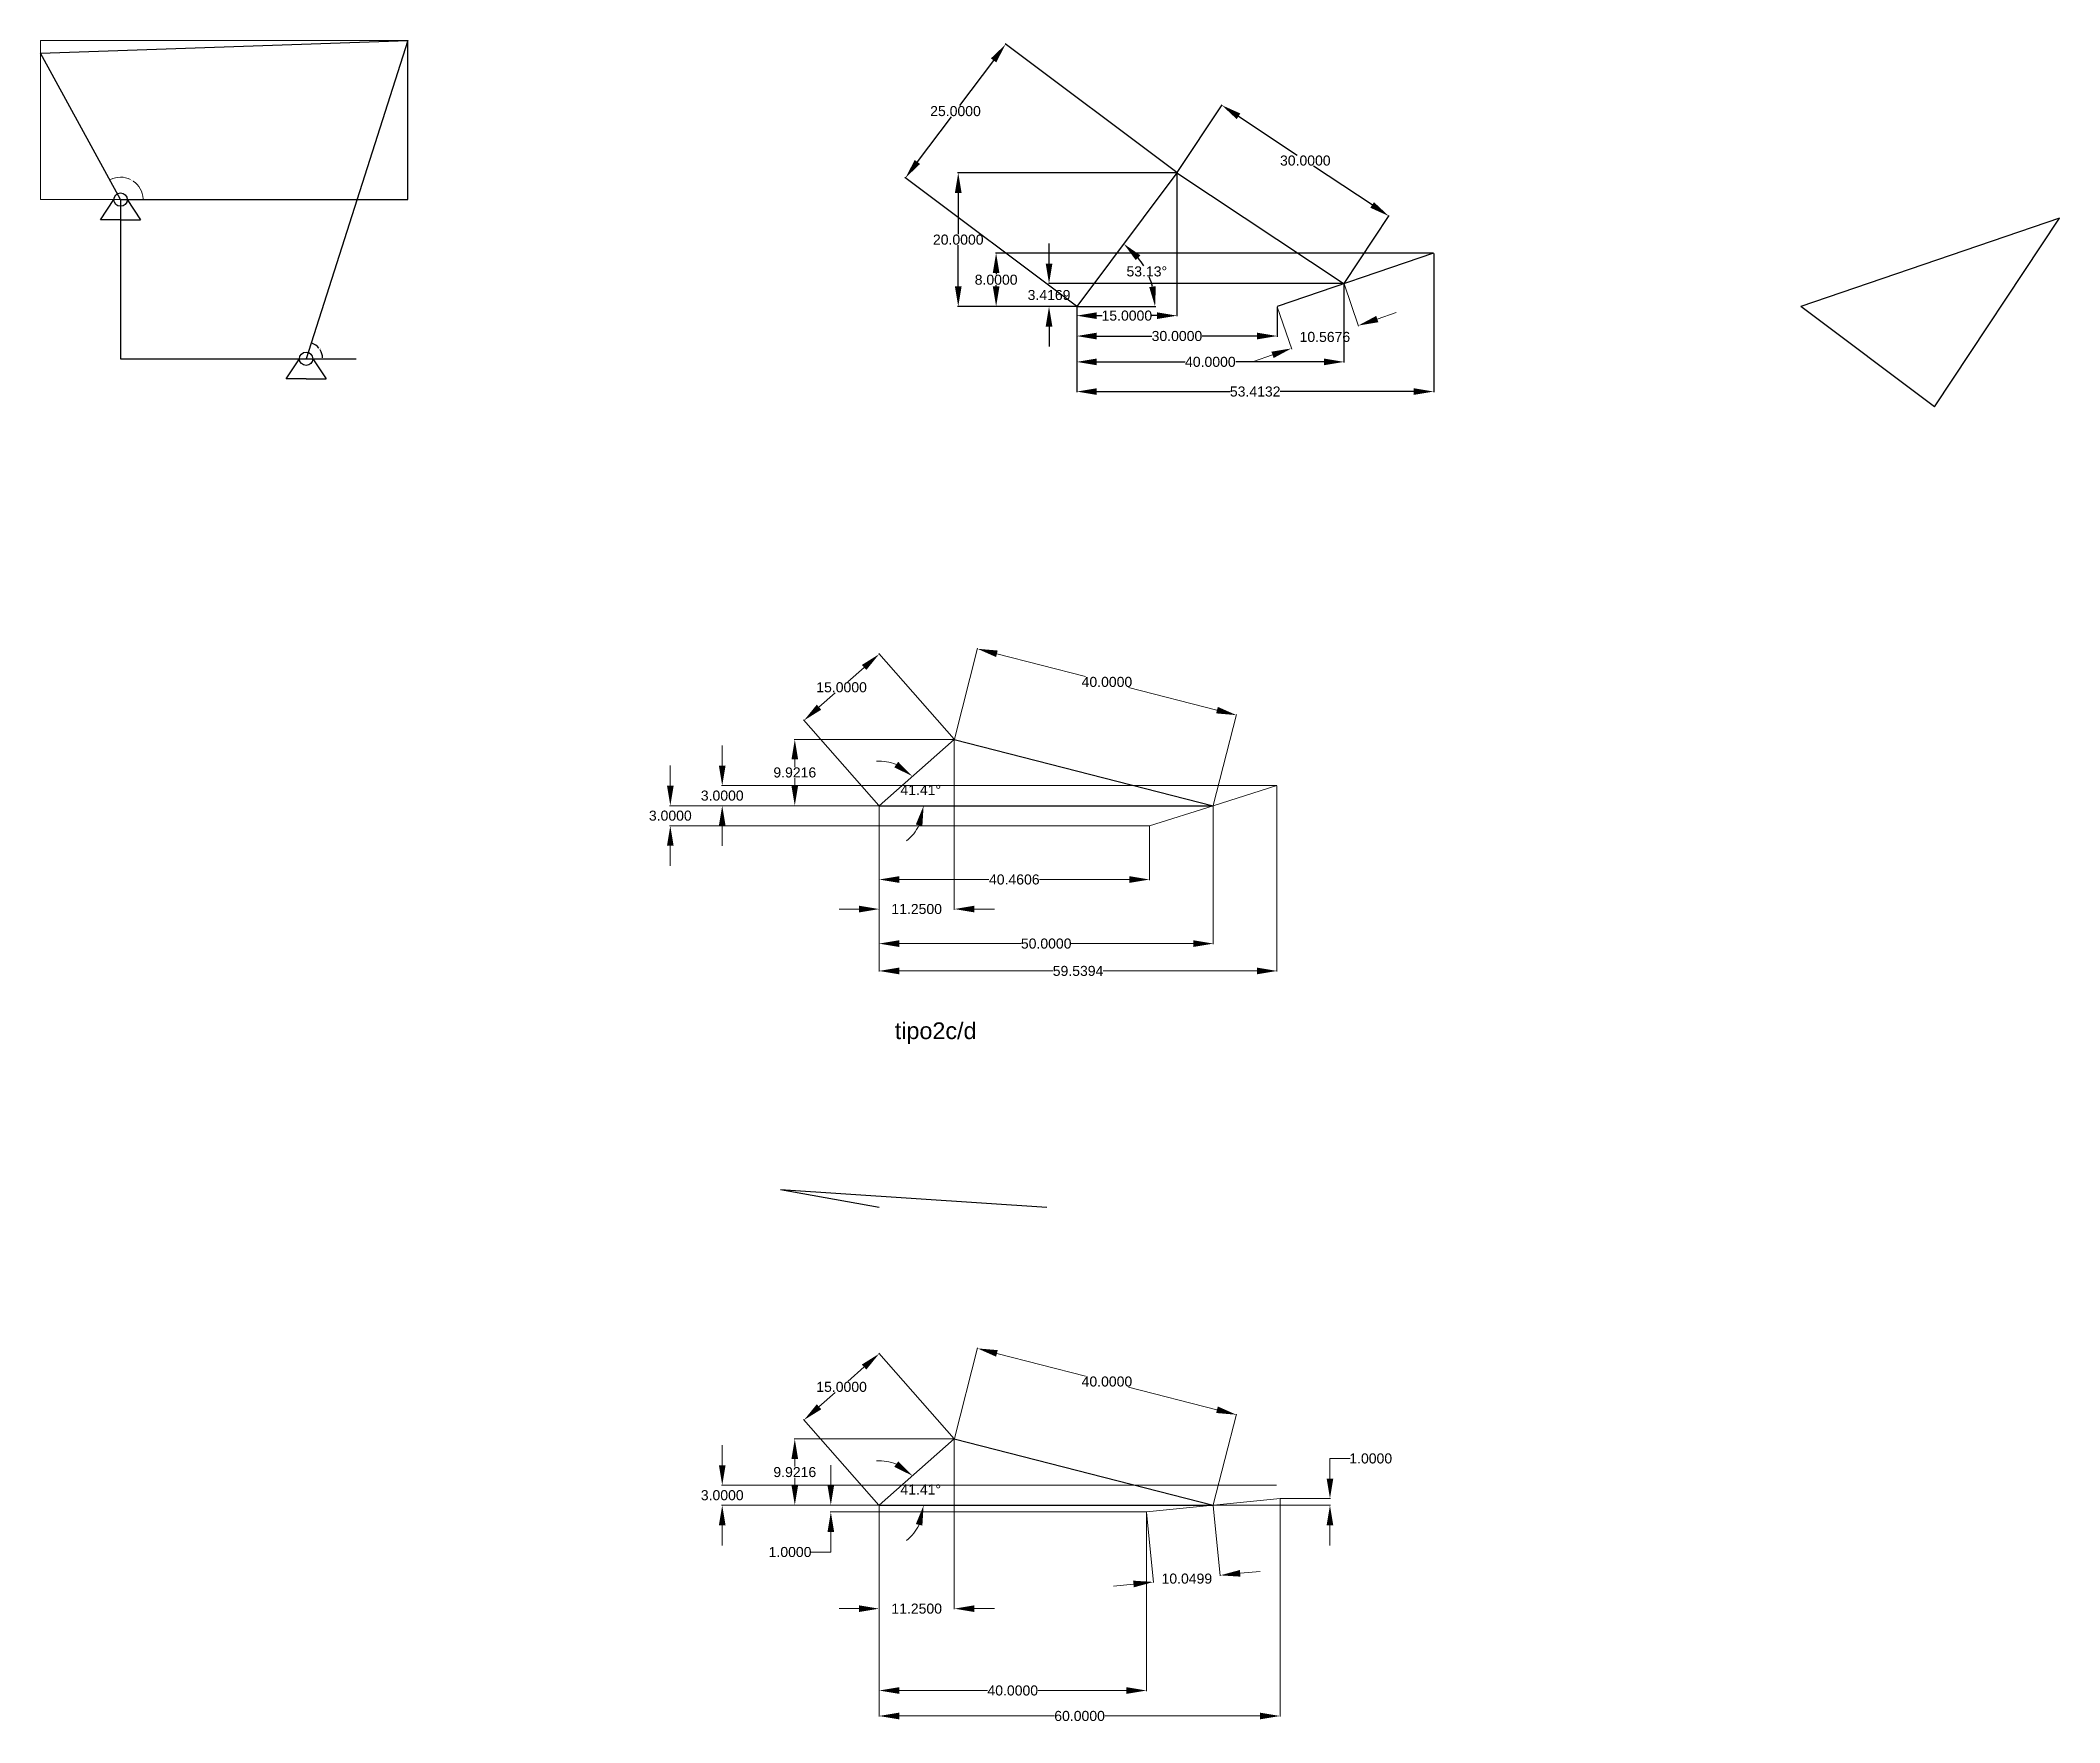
# Model space of a CAD drawing. Header units: inches. Extents: x -8 to 2100, y -439 to 297.
# Drawn here: x 1292.7 to 1594.9, y -438.8 to -187.1 of the extents above; entities that cross this region are included whole.
import ezdxf

# ---------------------------------------------------------------- set-up
doc = ezdxf.new("R2010")
doc.units = ezdxf.units.IN
doc.header["$MEASUREMENT"] = 0
doc.layers.add('AM_5', color=3, linetype='Continuous', lineweight=15)
doc.layers.add('vel', color=4, linetype='Continuous')
doc.styles.get("Standard").update_dxf_attribs({"font": 'arial.ttf'})
doc.dimstyles.new('AM_ANSI', dxfattribs={"dimtxt": 0.12, "dimasz": 0.12, "dimexe": 0.1, "dimexo": 0.05, "dimgap": 0.06, "dimtad": 0, "dimtih": 1, "dimtoh": 1, "dimdec": 4, "dimzin": 7, "dimdsep": 46, "dimtxsty": 'Standard', "dimcen": 0, "dimclrd": 256, "dimclre": 256, "dimclrt": 2, "dimadec": 0, "dimazin": 2, "dimtp": 0.1, "dimtm": 0.1, "dimtfac": 0.71, "dimtdec": 4, "dimtofl": 0, "dimtmove": 0, "dimatfit": 3, "dimfxl": 1, "dimtolj": 1, "dimtzin": 7, "dimlwd": -1, "dimlwe": -1, "dimarcsym": 1})
doc.dimstyles.new('AM_ANSI$2', dxfattribs={"dimtxt": 0.12, "dimasz": 0.12, "dimexe": 0.1, "dimexo": 0.05, "dimgap": 0.06, "dimtad": 0, "dimtih": 1, "dimtoh": 1, "dimdec": 4, "dimzin": 7, "dimdsep": 46, "dimtxsty": 'Standard', "dimcen": 0, "dimclrd": 256, "dimclre": 256, "dimclrt": 2, "dimadec": 0, "dimazin": 2, "dimtp": 0.1, "dimtm": 0.1, "dimtfac": 0.71, "dimtdec": 4, "dimtofl": 0, "dimtmove": 0, "dimatfit": 3, "dimfxl": 1, "dimtolj": 1, "dimtzin": 7, "dimlwd": -1, "dimlwe": -1, "dimarcsym": 1})

msp = doc.modelspace()

# ---------------------------------------------------------------- texts
at = {"insert": (1420.56411, -333.99808), "char_height": 2.5, "attachment_point": 1}
msp.add_mtext_dynamic_manual_height_columns('tipo2c/d', width=148.1334139, gutter_width=1, heights=[0], dxfattribs=at)

# ---------------------------------------------------------------- blocks, each defined once
blk = doc.blocks.new('*D11')
at = {"layer": 'AM_5', "linetype": 'ByBlock', "transparency": 16777216}
for start, end in [(63.6931, 116.6766), (2.0437, 55.5219)]:
    blk.add_arc((1304.7, -210.89), 3.36, start, end, dxfattribs=at)
at = {"layer": 'AM_5', "transparency": 16777216}
for points in [[(1303.2, -207.9), (1303.18, -207.87), (1303.08, -207.94)], [(1308.08, -210.77), (1308.04, -210.77), (1308.06, -210.89)]]:
    blk.add_solid(points, dxfattribs=at)
at = {"layer": 'Defpoints', "color": 0, "transparency": 16777216}
for p in [(1292.7, -188.99), (1304.7, -210.89), (1304.7, -210.89), (1307.29, -208.75), (1317.55, -210.89)]:
    blk.add_point(p, dxfattribs=at)
at = {"layer": 'AM_5', "color": 2, "transparency": 16777216, "insert": (1306.41, -208), "char_height": 0.12, "attachment_point": 5}
blk.add_mtext('\\A1;118.72°', dxfattribs=at)
blk = doc.blocks.new('*D12')
at = {"layer": 'Defpoints', "color": 0, "transparency": 16777216}
for p in [(1347.66, -187.06), (1332.46, -234.7), (1332.46, -234.7), (1334.72, -233.68), (1339.94, -234.7)]:
    blk.add_point(p, dxfattribs=at)
at = {"layer": 'vel', "linetype": 'ByBlock', "transparency": 16777216}
for start, end in [(39.706, 69.5255), (2.7745, 32.7486)]:
    blk.add_arc((1332.46, -234.7), 2.48, start, end, dxfattribs=at)
at = {"layer": 'vel', "transparency": 16777216}
for points in [[(1333.32, -232.39), (1333.34, -232.35), (1333.22, -232.33)], [(1334.96, -234.58), (1334.92, -234.58), (1334.94, -234.7)]]:
    blk.add_solid(points, dxfattribs=at)
at = {"layer": 'vel', "color": 2, "transparency": 16777216, "insert": (1334.46, -233.23), "char_height": 0.12, "attachment_point": 5}
blk.add_mtext('\\A1;72.3°', dxfattribs=at)
blk = doc.blocks.new('*D13')
at = {"layer": 'Defpoints', "color": 0, "transparency": 16777216}
for p in [(1447.79, -226.88), (1477.79, -226.88), (1477.79, -231.3)]:
    blk.add_point(p, dxfattribs=at)
at = {"layer": 'vel', "linetype": 'ByBlock', "transparency": 16777216}
for p, q in [((1447.79, -226.93), (1447.79, -231.4)), ((1477.79, -226.93), (1477.79, -231.4)), ((1450.79, -231.3), (1459.04, -231.3)), ((1474.79, -231.3), (1466.55, -231.3))]:
    blk.add_line(p, q, dxfattribs=at)
at = {"layer": 'vel', "transparency": 16777216}
for points in [[(1450.79, -230.8), (1450.79, -231.8), (1447.79, -231.3)], [(1474.79, -230.8), (1474.79, -231.8), (1477.79, -231.3)]]:
    blk.add_solid(points, dxfattribs=at)
at = {"layer": 'vel', "color": 2, "transparency": 16777216, "insert": (1462.79, -231.3), "char_height": 1.5, "attachment_point": 5}
blk.add_mtext('\\A1;30.0000', dxfattribs=at)
blk = doc.blocks.new('*D14')
at = {"layer": 'Defpoints', "color": 0, "transparency": 16777216}
for p in [(1487.79, -223.46), (1447.79, -226.88), (1487.79, -235.17)]:
    blk.add_point(p, dxfattribs=at)
at = {"layer": 'vel', "linetype": 'ByBlock', "transparency": 16777216}
for p, q in [((1487.79, -223.51), (1487.79, -235.27)), ((1447.79, -226.93), (1447.79, -235.27)), ((1450.79, -235.17), (1464.01, -235.17)), ((1484.79, -235.17), (1471.58, -235.17))]:
    blk.add_line(p, q, dxfattribs=at)
at = {"layer": 'vel', "transparency": 16777216}
for points in [[(1450.79, -234.67), (1450.79, -235.67), (1447.79, -235.17)], [(1484.79, -234.67), (1484.79, -235.67), (1487.79, -235.17)]]:
    blk.add_solid(points, dxfattribs=at)
at = {"layer": 'vel', "color": 2, "transparency": 16777216, "insert": (1467.79, -235.17), "char_height": 1.5, "attachment_point": 5}
blk.add_mtext('\\A1;40.0000', dxfattribs=at)
blk = doc.blocks.new('*D15')
at = {"layer": 'Defpoints', "color": 0, "transparency": 16777216}
for p in [(1501.21, -218.88), (1447.79, -226.88), (1501.21, -239.61)]:
    blk.add_point(p, dxfattribs=at)
at = {"layer": 'vel', "linetype": 'ByBlock', "transparency": 16777216}
for p, q in [((1501.21, -218.93), (1501.21, -239.71)), ((1447.79, -226.93), (1447.79, -239.71)), ((1450.79, -239.61), (1470.75, -239.61)), ((1498.21, -239.61), (1478.25, -239.61))]:
    blk.add_line(p, q, dxfattribs=at)
at = {"layer": 'vel', "transparency": 16777216}
for points in [[(1450.79, -239.11), (1450.79, -240.11), (1447.79, -239.61)], [(1498.21, -239.11), (1498.21, -240.11), (1501.21, -239.61)]]:
    blk.add_solid(points, dxfattribs=at)
at = {"layer": 'vel', "color": 2, "transparency": 16777216, "insert": (1474.5, -239.61), "char_height": 1.5, "attachment_point": 5}
blk.add_mtext('\\A1;53.4132', dxfattribs=at)
blk = doc.blocks.new('*D16')
at = {"layer": 'Defpoints', "color": 0, "transparency": 16777216}
for p in [(1462.79, -206.88), (1447.79, -226.88), (1462.79, -228.25)]:
    blk.add_point(p, dxfattribs=at)
at = {"layer": 'vel', "linetype": 'ByBlock', "transparency": 16777216}
for p, q in [((1462.79, -206.93), (1462.79, -228.35)), ((1447.79, -226.93), (1447.79, -228.35)), ((1450.79, -228.25), (1451.61, -228.25)), ((1459.79, -228.25), (1458.98, -228.25))]:
    blk.add_line(p, q, dxfattribs=at)
at = {"layer": 'vel', "transparency": 16777216}
for points in [[(1450.79, -227.75), (1450.79, -228.75), (1447.79, -228.25)], [(1459.79, -227.75), (1459.79, -228.75), (1462.79, -228.25)]]:
    blk.add_solid(points, dxfattribs=at)
at = {"layer": 'vel', "color": 2, "transparency": 16777216, "insert": (1455.29, -228.25), "char_height": 1.5, "attachment_point": 5}
blk.add_mtext('\\A1;15.0000', dxfattribs=at)
blk = doc.blocks.new('*D17')
at = {"layer": 'Defpoints', "color": 0, "transparency": 16777216}
for p in [(1443.65, -223.46), (1487.79, -223.46), (1447.79, -226.88)]:
    blk.add_point(p, dxfattribs=at)
at = {"layer": 'vel', "linetype": 'ByBlock', "transparency": 16777216}
for p, q in [((1443.65, -220.46), (1443.65, -217.46)), ((1487.74, -223.46), (1443.55, -223.46)), ((1447.74, -226.88), (1443.55, -226.88)), ((1443.65, -229.88), (1443.65, -232.88))]:
    blk.add_line(p, q, dxfattribs=at)
at = {"layer": 'vel', "transparency": 16777216}
for points in [[(1443.15, -220.46), (1444.15, -220.46), (1443.65, -223.46)], [(1443.15, -229.88), (1444.15, -229.88), (1443.65, -226.88)]]:
    blk.add_solid(points, dxfattribs=at)
at = {"layer": 'vel', "color": 2, "transparency": 16777216, "insert": (1443.65, -225.17), "char_height": 1.5, "attachment_point": 5}
blk.add_mtext('\\A1;3.4169', dxfattribs=at)
blk = doc.blocks.new('*D18')
at = {"layer": 'Defpoints', "color": 0, "transparency": 16777216}
for p in [(1435.73, -218.88), (1501.21, -218.88), (1447.79, -226.88)]:
    blk.add_point(p, dxfattribs=at)
at = {"layer": 'vel', "linetype": 'ByBlock', "transparency": 16777216}
for p, q in [((1501.16, -218.88), (1435.63, -218.88)), ((1435.73, -221.88), (1435.73, -222.05)), ((1435.73, -223.88), (1435.73, -223.71)), ((1447.74, -226.88), (1435.63, -226.88))]:
    blk.add_line(p, q, dxfattribs=at)
at = {"layer": 'vel', "transparency": 16777216}
for points in [[(1435.23, -221.88), (1436.23, -221.88), (1435.73, -218.88)], [(1435.23, -223.88), (1436.23, -223.88), (1435.73, -226.88)]]:
    blk.add_solid(points, dxfattribs=at)
at = {"layer": 'vel', "color": 2, "transparency": 16777216, "insert": (1435.73, -222.88), "char_height": 1.5, "attachment_point": 5}
blk.add_mtext('\\A1;8.0000', dxfattribs=at)
blk = doc.blocks.new('*D19')
at = {"layer": 'Defpoints', "color": 0, "transparency": 16777216}
for p in [(1430.06, -206.88), (1462.79, -206.88), (1447.79, -226.88)]:
    blk.add_point(p, dxfattribs=at)
at = {"layer": 'vel', "linetype": 'ByBlock', "transparency": 16777216}
for p, q in [((1462.74, -206.88), (1429.96, -206.88)), ((1430.06, -209.88), (1430.06, -216.05)), ((1430.06, -223.88), (1430.06, -217.71)), ((1447.74, -226.88), (1429.96, -226.88))]:
    blk.add_line(p, q, dxfattribs=at)
at = {"layer": 'vel', "transparency": 16777216}
for points in [[(1429.56, -209.88), (1430.56, -209.88), (1430.06, -206.88)], [(1429.56, -223.88), (1430.56, -223.88), (1430.06, -226.88)]]:
    blk.add_solid(points, dxfattribs=at)
at = {"layer": 'vel', "color": 2, "transparency": 16777216, "insert": (1430.06, -216.88), "char_height": 1.5, "attachment_point": 5}
blk.add_mtext('\\A1;20.0000', dxfattribs=at)
blk = doc.blocks.new('*D20')
at = {"layer": 'Defpoints', "color": 0, "transparency": 16777216}
for p in [(1437.15, -187.65), (1462.79, -206.88), (1447.79, -226.88)]:
    blk.add_point(p, dxfattribs=at)
at = {"layer": 'vel', "linetype": 'ByBlock', "transparency": 16777216}
for p, q in [((1435.35, -190.05), (1430.27, -196.82)), ((1462.75, -206.85), (1437.07, -187.59)), ((1423.95, -205.25), (1429.03, -198.48)), ((1447.75, -226.85), (1422.07, -207.59))]:
    blk.add_line(p, q, dxfattribs=at)
at = {"layer": 'vel', "transparency": 16777216}
for points in [[(1434.95, -189.75), (1435.75, -190.35), (1437.15, -187.65)], [(1423.55, -204.95), (1424.35, -205.55), (1422.15, -207.65)]]:
    blk.add_solid(points, dxfattribs=at)
at = {"layer": 'vel', "color": 2, "transparency": 16777216, "insert": (1429.65, -197.65), "char_height": 1.5, "attachment_point": 5}
blk.add_mtext('\\A1;25.0000', dxfattribs=at)
blk = doc.blocks.new('*D21')
at = {"layer": 'Defpoints', "color": 0, "transparency": 16777216}
for p in [(1462.79, -206.88), (1494.5, -213.35), (1487.79, -223.46)]:
    blk.add_point(p, dxfattribs=at)
at = {"layer": 'vel', "linetype": 'ByBlock', "transparency": 16777216}
for p, q in [((1462.82, -206.84), (1469.56, -196.68)), ((1472, -198.42), (1480.76, -204.23)), ((1492, -211.69), (1483.25, -205.88)), ((1487.82, -223.42), (1494.56, -213.26))]:
    blk.add_line(p, q, dxfattribs=at)
at = {"layer": 'vel', "transparency": 16777216}
for points in [[(1472.28, -198), (1471.73, -198.84), (1469.5, -196.76)], [(1492.28, -211.27), (1491.73, -212.1), (1494.5, -213.35)]]:
    blk.add_solid(points, dxfattribs=at)
at = {"layer": 'vel', "color": 2, "transparency": 16777216, "insert": (1482, -205.05), "char_height": 1.5, "attachment_point": 5}
blk.add_mtext('\\A1;30.0000', dxfattribs=at)
blk = doc.blocks.new('*D22')
at = {"layer": 'Defpoints', "color": 0, "transparency": 16777216}
for p in [(1462.79, -206.88), (1458.96, -223.31), (1447.79, -226.88), (1447.79, -226.88), (1452.08, -226.88)]:
    blk.add_point(p, dxfattribs=at)
at = {"layer": 'vel', "linetype": 'ByBlock', "transparency": 16777216}
blk.add_line((1452.13, -226.88), (1459.62, -226.88), dxfattribs=at)
for start, end in [(31.1768, 38.4324), (14.6977, 22.1323)]:
    blk.add_arc((1447.79, -226.88), 11.73, start, end, dxfattribs=at)
at = {"layer": 'vel', "transparency": 16777216}
for points in [[(1456.63, -219.95), (1457.33, -219.23), (1454.83, -217.5)], [(1459.63, -223.84), (1458.64, -223.97), (1459.52, -226.88)]]:
    blk.add_solid(points, dxfattribs=at)
at = {"layer": 'vel', "color": 2, "transparency": 16777216, "insert": (1458.28, -221.64), "char_height": 1.5, "attachment_point": 5}
blk.add_mtext('\\A1;53.13°', dxfattribs=at)
blk = doc.blocks.new('*D23')
at = {"layer": 'AM_5', "linetype": 'ByBlock', "transparency": 16777216}
for p, q in [((1487.81, -223.51), (1489.97, -229.82)), ((1477.81, -226.93), (1479.97, -233.24)), ((1492.77, -228.76), (1495.61, -227.79)), ((1477.1, -234.12), (1474.26, -235.09))]:
    blk.add_line(p, q, dxfattribs=at)
at = {"layer": 'AM_5', "transparency": 16777216}
for points in [[(1492.61, -228.29), (1492.93, -229.23), (1489.93, -229.73)], [(1476.93, -233.64), (1477.26, -234.59), (1479.93, -233.15)]]:
    blk.add_solid(points, dxfattribs=at)
at = {"layer": 'Defpoints', "color": 0, "transparency": 16777216}
for p in [(1487.79, -223.46), (1477.79, -226.88), (1489.93, -229.73)]:
    blk.add_point(p, dxfattribs=at)
at = {"layer": 'AM_5', "color": 2, "transparency": 16777216, "insert": (1484.93, -231.44), "char_height": 1.5, "attachment_point": 5}
blk.add_mtext('\\A1;10.5676', dxfattribs=at)
blk = doc.blocks.new('*D72')
at = {"layer": 'AM_5', "linetype": 'ByBlock', "transparency": 16777216}
for p, q in [((1429.47, -291.7), (1429.47, -317.14)), ((1418.22, -301.62), (1418.22, -317.14)), ((1415.22, -317.04), (1412.22, -317.04)), ((1432.47, -317.04), (1435.47, -317.04))]:
    blk.add_line(p, q, dxfattribs=at)
at = {"layer": 'AM_5', "transparency": 16777216}
for points in [[(1415.22, -316.54), (1415.22, -317.54), (1418.22, -317.04)], [(1432.47, -316.54), (1432.47, -317.54), (1429.47, -317.04)]]:
    blk.add_solid(points, dxfattribs=at)
at = {"layer": 'Defpoints', "color": 0, "transparency": 16777216}
for p in [(1429.47, -291.65), (1418.22, -301.57), (1429.47, -317.04)]:
    blk.add_point(p, dxfattribs=at)
at = {"layer": 'AM_5', "color": 2, "transparency": 16777216, "insert": (1423.84, -317.04), "char_height": 1.5, "attachment_point": 5}
blk.add_mtext('\\A1;11.2500', dxfattribs=at)
blk = doc.blocks.new('*D73')
at = {"layer": 'AM_5', "linetype": 'ByBlock', "transparency": 16777216}
for p, q in [((1418.22, -301.62), (1418.22, -322.31)), ((1468.22, -301.62), (1468.22, -322.31)), ((1421.22, -322.21), (1439.47, -322.21)), ((1465.22, -322.21), (1446.97, -322.21))]:
    blk.add_line(p, q, dxfattribs=at)
at = {"layer": 'AM_5', "transparency": 16777216}
for points in [[(1421.22, -321.71), (1421.22, -322.71), (1418.22, -322.21)], [(1465.22, -321.71), (1465.22, -322.71), (1468.22, -322.21)]]:
    blk.add_solid(points, dxfattribs=at)
at = {"layer": 'Defpoints', "color": 0, "transparency": 16777216}
for p in [(1418.22, -301.57), (1468.22, -301.57), (1468.22, -322.21)]:
    blk.add_point(p, dxfattribs=at)
at = {"layer": 'AM_5', "color": 2, "transparency": 16777216, "insert": (1443.22, -322.21), "char_height": 1.5, "attachment_point": 5}
blk.add_mtext('\\A1;50.0000', dxfattribs=at)
blk = doc.blocks.new('*D74')
at = {"layer": 'AM_5', "linetype": 'ByBlock', "transparency": 16777216}
for p, q in [((1429.42, -291.65), (1405.5, -291.65)), ((1405.6, -294.65), (1405.6, -295.79)), ((1405.6, -298.57), (1405.6, -297.44)), ((1418.17, -301.57), (1405.5, -301.57))]:
    blk.add_line(p, q, dxfattribs=at)
at = {"layer": 'AM_5', "transparency": 16777216}
for points in [[(1405.1, -294.65), (1406.1, -294.65), (1405.6, -291.65)], [(1405.1, -298.57), (1406.1, -298.57), (1405.6, -301.57)]]:
    blk.add_solid(points, dxfattribs=at)
at = {"layer": 'Defpoints', "color": 0, "transparency": 16777216}
for p in [(1405.6, -291.65), (1429.47, -291.65), (1418.22, -301.57)]:
    blk.add_point(p, dxfattribs=at)
at = {"layer": 'AM_5', "color": 2, "transparency": 16777216, "insert": (1405.6, -296.61), "char_height": 1.5, "attachment_point": 5}
blk.add_mtext('\\A1;9.9216', dxfattribs=at)
blk = doc.blocks.new('*D75')
at = {"layer": 'AM_5', "linetype": 'ByBlock', "transparency": 16777216}
for p, q in [((1415.97, -280.88), (1413.54, -283.03)), ((1429.44, -291.61), (1418.16, -278.82)), ((1409.22, -286.84), (1411.66, -284.69)), ((1418.19, -301.53), (1406.91, -288.75))]:
    blk.add_line(p, q, dxfattribs=at)
at = {"layer": 'AM_5', "transparency": 16777216}
for points in [[(1415.64, -280.51), (1416.31, -281.26), (1418.22, -278.9)], [(1408.89, -286.46), (1409.56, -287.21), (1406.97, -288.82)]]:
    blk.add_solid(points, dxfattribs=at)
at = {"layer": 'Defpoints', "color": 0, "transparency": 16777216}
for p in [(1418.22, -278.9), (1429.47, -291.65), (1418.22, -301.57)]:
    blk.add_point(p, dxfattribs=at)
at = {"layer": 'AM_5', "color": 2, "transparency": 16777216, "insert": (1412.6, -283.86), "char_height": 1.5, "attachment_point": 5}
blk.add_mtext('\\A1;15.0000', dxfattribs=at)
blk = doc.blocks.new('*D76')
at = {"layer": 'AM_5', "linetype": 'ByBlock', "transparency": 16777216}
for p, q in [((1429.48, -291.6), (1432.96, -278)), ((1435.85, -278.84), (1449.09, -282.24)), ((1468.78, -287.28), (1455.54, -283.89)), ((1468.23, -301.52), (1471.71, -287.92))]:
    blk.add_line(p, q, dxfattribs=at)
at = {"layer": 'AM_5', "transparency": 16777216}
for points in [[(1435.97, -278.36), (1435.72, -279.33), (1432.94, -278.1)], [(1468.91, -286.79), (1468.66, -287.76), (1471.69, -288.02)]]:
    blk.add_solid(points, dxfattribs=at)
at = {"layer": 'Defpoints', "color": 0, "transparency": 16777216}
for p in [(1471.69, -288.02), (1429.47, -291.65), (1468.22, -301.57)]:
    blk.add_point(p, dxfattribs=at)
at = {"layer": 'AM_5', "color": 2, "transparency": 16777216, "insert": (1452.31, -283.06), "char_height": 1.5, "attachment_point": 5}
blk.add_mtext('\\A1;40.0000', dxfattribs=at)
blk = doc.blocks.new('*D77')
at = {"layer": 'AM_5', "linetype": 'ByBlock', "transparency": 16777216}
for start, end in [(67.4315, 93.4534), (307.9562, 333.9781)]:
    blk.add_arc((1418.22, -301.57), 6.66, start, end, dxfattribs=at)
at = {"layer": 'AM_5', "transparency": 16777216}
for points in [[(1421.07, -295.01), (1420.49, -295.83), (1423.22, -297.17)], [(1423.72, -304.38), (1424.69, -304.61), (1424.88, -301.57)]]:
    blk.add_solid(points, dxfattribs=at)
at = {"layer": 'Defpoints', "color": 0, "transparency": 16777216}
for p in [(1429.47, -291.65), (1418.22, -301.57), (1418.22, -301.57), (1424.69, -299.98), (1468.22, -301.57)]:
    blk.add_point(p, dxfattribs=at)
at = {"layer": 'AM_5', "color": 2, "transparency": 16777216, "insert": (1424.45, -299.22), "char_height": 1.5, "attachment_point": 5}
blk.add_mtext('\\A1;41.41°', dxfattribs=at)
blk = doc.blocks.new('*D78')
at = {"layer": 'AM_5', "linetype": 'ByBlock', "transparency": 16777216}
for p, q in [((1386.97, -298.57), (1386.97, -295.57)), ((1418.17, -301.57), (1386.87, -301.57)), ((1458.63, -304.57), (1386.87, -304.57)), ((1386.97, -307.57), (1386.97, -310.57))]:
    blk.add_line(p, q, dxfattribs=at)
at = {"layer": 'AM_5', "transparency": 16777216}
for points in [[(1386.47, -298.57), (1387.47, -298.57), (1386.97, -301.57)], [(1386.47, -307.57), (1387.47, -307.57), (1386.97, -304.57)]]:
    blk.add_solid(points, dxfattribs=at)
at = {"layer": 'Defpoints', "color": 0, "transparency": 16777216}
for p in [(1418.22, -301.57), (1386.97, -304.57), (1458.68, -304.57)]:
    blk.add_point(p, dxfattribs=at)
at = {"layer": 'AM_5', "color": 2, "transparency": 16777216, "insert": (1386.97, -303.07), "char_height": 1.5, "attachment_point": 5}
blk.add_mtext('\\A1;3.0000', dxfattribs=at)
blk = doc.blocks.new('*D79')
at = {"layer": 'AM_5', "linetype": 'ByBlock', "transparency": 16777216}
for p, q in [((1418.22, -301.62), (1418.22, -312.72)), ((1458.68, -304.62), (1458.68, -312.72)), ((1421.22, -312.62), (1434.66, -312.62)), ((1455.68, -312.62), (1442.24, -312.62))]:
    blk.add_line(p, q, dxfattribs=at)
at = {"layer": 'AM_5', "transparency": 16777216}
for points in [[(1421.22, -312.12), (1421.22, -313.12), (1418.22, -312.62)], [(1455.68, -312.12), (1455.68, -313.12), (1458.68, -312.62)]]:
    blk.add_solid(points, dxfattribs=at)
at = {"layer": 'Defpoints', "color": 0, "transparency": 16777216}
for p in [(1418.22, -301.57), (1458.68, -304.57), (1458.68, -312.62)]:
    blk.add_point(p, dxfattribs=at)
at = {"layer": 'AM_5', "color": 2, "transparency": 16777216, "insert": (1438.45, -312.62), "char_height": 1.5, "attachment_point": 5}
blk.add_mtext('\\A1;40.4606', dxfattribs=at)
blk = doc.blocks.new('*D80')
at = {"layer": 'AM_5', "linetype": 'ByBlock', "transparency": 16777216}
for p, q in [((1394.74, -295.57), (1394.74, -292.57)), ((1477.71, -298.57), (1394.64, -298.57)), ((1418.17, -301.57), (1394.64, -301.57)), ((1394.74, -304.57), (1394.74, -307.57))]:
    blk.add_line(p, q, dxfattribs=at)
at = {"layer": 'AM_5', "transparency": 16777216}
for points in [[(1394.24, -295.57), (1395.24, -295.57), (1394.74, -298.57)], [(1394.24, -304.57), (1395.24, -304.57), (1394.74, -301.57)]]:
    blk.add_solid(points, dxfattribs=at)
at = {"layer": 'Defpoints', "color": 0, "transparency": 16777216}
for p in [(1394.74, -298.57), (1477.76, -298.57), (1418.22, -301.57)]:
    blk.add_point(p, dxfattribs=at)
at = {"layer": 'AM_5', "color": 2, "transparency": 16777216, "insert": (1394.74, -300.07), "char_height": 1.5, "attachment_point": 5}
blk.add_mtext('\\A1;3.0000', dxfattribs=at)
blk = doc.blocks.new('*D81')
at = {"layer": 'AM_5', "linetype": 'ByBlock', "transparency": 16777216}
for p, q in [((1477.76, -298.62), (1477.76, -326.4)), ((1418.22, -301.62), (1418.22, -326.4)), ((1421.22, -326.3), (1444.24, -326.3)), ((1474.76, -326.3), (1451.74, -326.3))]:
    blk.add_line(p, q, dxfattribs=at)
at = {"layer": 'AM_5', "transparency": 16777216}
for points in [[(1421.22, -325.8), (1421.22, -326.8), (1418.22, -326.3)], [(1474.76, -325.8), (1474.76, -326.8), (1477.76, -326.3)]]:
    blk.add_solid(points, dxfattribs=at)
at = {"layer": 'Defpoints', "color": 0, "transparency": 16777216}
for p in [(1477.76, -298.57), (1418.22, -301.57), (1477.76, -326.3)]:
    blk.add_point(p, dxfattribs=at)
at = {"layer": 'AM_5', "color": 2, "transparency": 16777216, "insert": (1447.99, -326.3), "char_height": 1.5, "attachment_point": 5}
blk.add_mtext('\\A1;59.5394', dxfattribs=at)
blk = doc.blocks.new('*D115')
at = {"layer": 'AM_5', "linetype": 'ByBlock', "transparency": 16777216}
for p, q in [((1429.47, -396.38), (1429.47, -421.82)), ((1418.22, -406.3), (1418.22, -421.82)), ((1415.22, -421.72), (1412.22, -421.72)), ((1432.47, -421.72), (1435.47, -421.72))]:
    blk.add_line(p, q, dxfattribs=at)
at = {"layer": 'AM_5', "transparency": 16777216}
for points in [[(1415.22, -421.22), (1415.22, -422.22), (1418.22, -421.72)], [(1432.47, -421.22), (1432.47, -422.22), (1429.47, -421.72)]]:
    blk.add_solid(points, dxfattribs=at)
at = {"layer": 'Defpoints', "color": 0, "transparency": 16777216}
for p in [(1429.47, -396.33), (1418.22, -406.25), (1429.47, -421.72)]:
    blk.add_point(p, dxfattribs=at)
at = {"layer": 'AM_5', "color": 2, "transparency": 16777216, "insert": (1423.84, -421.72), "char_height": 1.5, "attachment_point": 5}
blk.add_mtext('\\A1;11.2500', dxfattribs=at)
blk = doc.blocks.new('*D117')
at = {"layer": 'AM_5', "linetype": 'ByBlock', "transparency": 16777216}
for p, q in [((1429.42, -396.33), (1405.5, -396.33)), ((1405.6, -399.33), (1405.6, -400.46)), ((1405.6, -403.25), (1405.6, -402.12)), ((1418.17, -406.25), (1405.5, -406.25))]:
    blk.add_line(p, q, dxfattribs=at)
at = {"layer": 'AM_5', "transparency": 16777216}
for points in [[(1405.1, -399.33), (1406.1, -399.33), (1405.6, -396.33)], [(1405.1, -403.25), (1406.1, -403.25), (1405.6, -406.25)]]:
    blk.add_solid(points, dxfattribs=at)
at = {"layer": 'Defpoints', "color": 0, "transparency": 16777216}
for p in [(1405.6, -396.33), (1429.47, -396.33), (1418.22, -406.25)]:
    blk.add_point(p, dxfattribs=at)
at = {"layer": 'AM_5', "color": 2, "transparency": 16777216, "insert": (1405.6, -401.29), "char_height": 1.5, "attachment_point": 5}
blk.add_mtext('\\A1;9.9216', dxfattribs=at)
blk = doc.blocks.new('*D118')
at = {"layer": 'AM_5', "linetype": 'ByBlock', "transparency": 16777216}
for p, q in [((1429.44, -396.29), (1418.16, -383.5)), ((1415.97, -385.56), (1413.54, -387.71)), ((1409.22, -391.52), (1411.66, -389.36)), ((1418.19, -406.21), (1406.91, -393.42))]:
    blk.add_line(p, q, dxfattribs=at)
at = {"layer": 'AM_5', "transparency": 16777216}
for points in [[(1415.64, -385.19), (1416.31, -385.94), (1418.22, -383.58)], [(1408.89, -391.14), (1409.56, -391.89), (1406.97, -393.5)]]:
    blk.add_solid(points, dxfattribs=at)
at = {"layer": 'Defpoints', "color": 0, "transparency": 16777216}
for p in [(1418.22, -383.58), (1429.47, -396.33), (1418.22, -406.25)]:
    blk.add_point(p, dxfattribs=at)
at = {"layer": 'AM_5', "color": 2, "transparency": 16777216, "insert": (1412.6, -388.54), "char_height": 1.5, "attachment_point": 5}
blk.add_mtext('\\A1;15.0000', dxfattribs=at)
blk = doc.blocks.new('*D119')
at = {"layer": 'AM_5', "linetype": 'ByBlock', "transparency": 16777216}
for p, q in [((1429.48, -396.28), (1432.96, -382.68)), ((1435.85, -383.52), (1449.09, -386.91)), ((1468.78, -391.96), (1455.54, -388.57)), ((1468.23, -406.2), (1471.71, -392.6))]:
    blk.add_line(p, q, dxfattribs=at)
at = {"layer": 'AM_5', "transparency": 16777216}
for points in [[(1435.97, -383.04), (1435.72, -384.01), (1432.94, -382.78)], [(1468.91, -391.47), (1468.66, -392.44), (1471.69, -392.7)]]:
    blk.add_solid(points, dxfattribs=at)
at = {"layer": 'Defpoints', "color": 0, "transparency": 16777216}
for p in [(1471.69, -392.7), (1429.47, -396.33), (1468.22, -406.25)]:
    blk.add_point(p, dxfattribs=at)
at = {"layer": 'AM_5', "color": 2, "transparency": 16777216, "insert": (1452.31, -387.74), "char_height": 1.5, "attachment_point": 5}
blk.add_mtext('\\A1;40.0000', dxfattribs=at)
blk = doc.blocks.new('*D120')
at = {"layer": 'AM_5', "linetype": 'ByBlock', "transparency": 16777216}
for start, end in [(67.4315, 93.4534), (307.9562, 333.9781)]:
    blk.add_arc((1418.22, -406.25), 6.66, start, end, dxfattribs=at)
at = {"layer": 'AM_5', "transparency": 16777216}
for points in [[(1421.07, -399.69), (1420.49, -400.5), (1423.22, -401.84)], [(1423.72, -409.06), (1424.69, -409.29), (1424.88, -406.25)]]:
    blk.add_solid(points, dxfattribs=at)
at = {"layer": 'Defpoints', "color": 0, "transparency": 16777216}
for p in [(1429.47, -396.33), (1424.69, -404.66), (1418.22, -406.25), (1418.22, -406.25), (1468.22, -406.25)]:
    blk.add_point(p, dxfattribs=at)
at = {"layer": 'AM_5', "color": 2, "transparency": 16777216, "insert": (1424.45, -403.89), "char_height": 1.5, "attachment_point": 5}
blk.add_mtext('\\A1;41.41°', dxfattribs=at)
blk = doc.blocks.new('*D123')
at = {"layer": 'AM_5', "linetype": 'ByBlock', "transparency": 16777216}
for p, q in [((1394.74, -400.25), (1394.74, -397.25)), ((1477.71, -403.25), (1394.64, -403.25)), ((1418.17, -406.25), (1394.64, -406.25)), ((1394.74, -409.25), (1394.74, -412.25))]:
    blk.add_line(p, q, dxfattribs=at)
at = {"layer": 'AM_5', "transparency": 16777216}
for points in [[(1394.24, -400.25), (1395.24, -400.25), (1394.74, -403.25)], [(1394.24, -409.25), (1395.24, -409.25), (1394.74, -406.25)]]:
    blk.add_solid(points, dxfattribs=at)
at = {"layer": 'Defpoints', "color": 0, "transparency": 16777216}
for p in [(1394.74, -403.25), (1477.76, -403.25), (1418.22, -406.25)]:
    blk.add_point(p, dxfattribs=at)
at = {"layer": 'AM_5', "color": 2, "transparency": 16777216, "insert": (1394.74, -404.75), "char_height": 1.5, "attachment_point": 5}
blk.add_mtext('\\A1;3.0000', dxfattribs=at)
blk = doc.blocks.new('*D125')
at = {"layer": 'AM_5', "linetype": 'ByBlock', "transparency": 16777216}
for p, q in [((1418.22, -406.3), (1418.22, -434.07)), ((1458.22, -407.3), (1458.22, -434.07)), ((1421.22, -433.97), (1434.44, -433.97)), ((1455.22, -433.97), (1442, -433.97))]:
    blk.add_line(p, q, dxfattribs=at)
at = {"layer": 'AM_5', "transparency": 16777216}
for points in [[(1421.22, -433.47), (1421.22, -434.47), (1418.22, -433.97)], [(1455.22, -433.47), (1455.22, -434.47), (1458.22, -433.97)]]:
    blk.add_solid(points, dxfattribs=at)
at = {"layer": 'Defpoints', "color": 0, "transparency": 16777216}
for p in [(1418.22, -406.25), (1458.22, -407.25), (1458.22, -433.97)]:
    blk.add_point(p, dxfattribs=at)
at = {"layer": 'AM_5', "color": 2, "transparency": 16777216, "insert": (1438.22, -433.97), "char_height": 1.5, "attachment_point": 5}
blk.add_mtext('\\A1;40.0000', dxfattribs=at)
blk = doc.blocks.new('*D126')
at = {"layer": 'AM_5', "linetype": 'ByBlock', "transparency": 16777216}
for p, q in [((1418.22, -406.3), (1418.22, -437.88)), ((1478.22, -405.3), (1478.22, -437.88)), ((1421.22, -437.78), (1444.46, -437.78)), ((1475.22, -437.78), (1451.98, -437.78))]:
    blk.add_line(p, q, dxfattribs=at)
at = {"layer": 'AM_5', "transparency": 16777216}
for points in [[(1421.22, -437.28), (1421.22, -438.28), (1418.22, -437.78)], [(1475.22, -437.28), (1475.22, -438.28), (1478.22, -437.78)]]:
    blk.add_solid(points, dxfattribs=at)
at = {"layer": 'Defpoints', "color": 0, "transparency": 16777216}
for p in [(1418.22, -406.25), (1478.22, -405.25), (1478.22, -437.78)]:
    blk.add_point(p, dxfattribs=at)
at = {"layer": 'AM_5', "color": 2, "transparency": 16777216, "insert": (1448.22, -437.78), "char_height": 1.5, "attachment_point": 5}
blk.add_mtext('\\A1;60.0000', dxfattribs=at)
blk = doc.blocks.new('*D127')
at = {"layer": 'AM_5', "linetype": 'ByBlock', "transparency": 16777216}
for p, q in [((1410.99, -403.25), (1410.99, -400.25)), ((1418.17, -406.25), (1410.89, -406.25)), ((1458.17, -407.25), (1410.89, -407.25)), ((1410.99, -410.25), (1410.99, -413.25)), ((1410.99, -413.25), (1407.99, -413.25))]:
    blk.add_line(p, q, dxfattribs=at)
at = {"layer": 'AM_5', "transparency": 16777216}
for points in [[(1410.49, -403.25), (1411.49, -403.25), (1410.99, -406.25)], [(1410.49, -410.25), (1411.49, -410.25), (1410.99, -407.25)]]:
    blk.add_solid(points, dxfattribs=at)
at = {"layer": 'Defpoints', "color": 0, "transparency": 16777216}
for p in [(1410.99, -407.25), (1418.22, -406.25), (1458.22, -407.25)]:
    blk.add_point(p, dxfattribs=at)
at = {"layer": 'AM_5', "color": 2, "transparency": 16777216, "insert": (1404.89, -413.25), "char_height": 1.5, "attachment_point": 5}
blk.add_mtext('\\A1;1.0000', dxfattribs=at)
blk = doc.blocks.new('*D128')
at = {"layer": 'AM_5', "linetype": 'ByBlock', "transparency": 16777216}
for p, q in [((1485.69, -402.25), (1485.69, -399.25)), ((1485.69, -399.25), (1488.69, -399.25)), ((1468.27, -406.25), (1485.79, -406.25)), ((1478.27, -405.25), (1485.79, -405.25)), ((1485.69, -409.25), (1485.69, -412.25))]:
    blk.add_line(p, q, dxfattribs=at)
at = {"layer": 'AM_5', "transparency": 16777216}
for points in [[(1485.19, -402.25), (1486.19, -402.25), (1485.69, -405.25)], [(1485.19, -409.25), (1486.19, -409.25), (1485.69, -406.25)]]:
    blk.add_solid(points, dxfattribs=at)
at = {"layer": 'Defpoints', "color": 0, "transparency": 16777216}
for p in [(1468.22, -406.25), (1478.22, -405.25), (1485.69, -405.25)]:
    blk.add_point(p, dxfattribs=at)
at = {"layer": 'AM_5', "color": 2, "transparency": 16777216, "insert": (1491.79, -399.25), "char_height": 1.5, "attachment_point": 5}
blk.add_mtext('\\A1;1.0000', dxfattribs=at)
blk = doc.blocks.new('*D129')
at = {"layer": 'AM_5', "linetype": 'ByBlock', "transparency": 16777216}
for p, q in [((1458.22, -407.3), (1459.28, -417.83)), ((1468.22, -406.3), (1469.28, -416.83)), ((1472.25, -416.43), (1475.24, -416.14)), ((1456.28, -418.03), (1453.3, -418.33))]:
    blk.add_line(p, q, dxfattribs=at)
at = {"layer": 'AM_5', "transparency": 16777216}
for points in [[(1472.2, -415.94), (1472.3, -416.93), (1469.27, -416.73)], [(1456.23, -417.53), (1456.33, -418.53), (1459.27, -417.73)]]:
    blk.add_solid(points, dxfattribs=at)
at = {"layer": 'Defpoints', "color": 0, "transparency": 16777216}
for p in [(1458.22, -407.25), (1468.22, -406.25), (1469.27, -416.73)]:
    blk.add_point(p, dxfattribs=at)
at = {"layer": 'AM_5', "color": 2, "transparency": 16777216, "insert": (1464.27, -417.23), "char_height": 1.5, "attachment_point": 5}
blk.add_mtext('\\A1;10.0499', dxfattribs=at)

# ---------------------------------------------------------------- dimensions: what is measured, and where the dimension line sits
at = {"layer": 'AM_5'}
dim = msp.add_angular_dim_2l(base=(1307.29101, -208.74824), line1=((1304.69774, -210.89156), (1292.69774, -188.99156)), line2=((1304.69774, -210.89156), (1317.54735, -210.89156)), dimstyle='AM_ANSI$2', override={"dimadec": 2}, dxfattribs=at)
dim.commit()
dim.dimension.update_dxf_attribs({"geometry": '*D11', "text_midpoint": (1306.41234, -207.99691)})
dim = msp.add_aligned_dim(p1=(1477.79322, -226.88013), p2=(1487.79322, -223.46326), distance=-6.62077, dimstyle='AM_ANSI', override={"dimtxt": 1.5, "dimasz": 3, "dimadec": 2}, dxfattribs=at)
dim.commit()
dim.dimension.update_dxf_attribs({"geometry": '*D23', "text_midpoint": (1484.93394, -231.43683)})
at = {"layer": 'AM_5', "color": 3}
for p1, p2, distance, picture, middle in [((1429.46999, -291.6504), (1468.21999, -301.57197), 13.98723, '*D76', (1452.31437, -283.06106)), ((1418.21999, -301.57197), (1429.46999, -291.6504), 17.00121, '*D75', (1412.59975, -283.86028)), ((1418.21999, -406.25027), (1429.46999, -396.3287), 17.00121, '*D118', (1412.59975, -388.53858)), ((1429.46999, -396.3287), (1468.21999, -406.25027), 13.98723, '*D119', (1452.31437, -387.73936))]:
    dim = msp.add_aligned_dim(p1=p1, p2=p2, distance=distance, dimstyle='AM_ANSI', override={"dimtxt": 1.5, "dimasz": 3, "dimadec": 2}, dxfattribs=at)
    dim.commit()
    dim.dimension.update_dxf_attribs({"geometry": picture, "text_midpoint": middle})
at = {"layer": 'AM_5', "color": 4}
for base, p1, p2, picture, middle in [((1394.73766, -298.57197), (1418.21999, -301.57197), (1477.75938, -298.57197), '*D80', (1394.73766, -300.07197)), ((1386.96815, -304.57197), (1418.21999, -301.57197), (1458.6806, -304.57197), '*D78', (1386.96815, -303.07197)), ((1394.73766, -403.25027), (1418.21999, -406.25027), (1477.75938, -403.25027), '*D123', (1394.73766, -404.75027))]:
    dim = msp.add_linear_dim(base=base, p1=p1, p2=p2, angle=90, dimstyle='AM_ANSI', override={"dimtxt": 1.5, "dimasz": 3, "dimadec": 2}, dxfattribs=at)
    dim.commit()
    dim.dimension.update_dxf_attribs({"geometry": picture, "text_midpoint": middle})
at = {"layer": 'AM_5', "color": 3}
for base, p1, p2, picture, middle in [((1405.6049, -291.6504), (1418.21999, -301.57197), (1429.46999, -291.6504), '*D74', (1405.6049, -296.61119)), ((1405.6049, -396.3287), (1418.21999, -406.25027), (1429.46999, -396.3287), '*D117', (1405.6049, -401.28949))]:
    dim = msp.add_linear_dim(base=base, p1=p1, p2=p2, angle=90, dimstyle='AM_ANSI', override={"dimtxt": 1.5, "dimasz": 3, "dimadec": 2}, dxfattribs=at)
    dim.commit()
    dim.dimension.update_dxf_attribs({"geometry": picture, "text_midpoint": middle})
for base, p1, p2, picture, middle in [((1429.46999, -317.04485), (1418.21999, -301.57197), (1429.46999, -291.6504), '*D72', (1423.84499, -317.04485)), ((1468.21999, -322.21155), (1418.21999, -301.57197), (1468.21999, -301.57197), '*D73', (1443.21999, -322.21155)), ((1429.46999, -421.72315), (1418.21999, -406.25027), (1429.46999, -396.3287), '*D115', (1423.84499, -421.72315))]:
    dim = msp.add_linear_dim(base=base, p1=p1, p2=p2, dimstyle='AM_ANSI', override={"dimtxt": 1.5, "dimasz": 3, "dimadec": 2}, dxfattribs=at)
    dim.commit()
    dim.dimension.update_dxf_attribs({"geometry": picture, "text_midpoint": middle})
for base, line1, line2, picture, middle in [((1424.69019, -299.98235), ((1418.21999, -301.57197), (1429.46999, -291.6504)), ((1418.21999, -301.57197), (1468.21999, -301.57197)), '*D77', (1424.45229, -299.21638)), ((1424.69019, -404.66065), ((1418.21999, -406.25027), (1429.46999, -396.3287)), ((1418.21999, -406.25027), (1468.21999, -406.25027)), '*D120', (1424.45229, -403.89468))]:
    dim = msp.add_angular_dim_2l(base=base, line1=line1, line2=line2, dimstyle='AM_ANSI$2', override={"dimtxt": 1.5, "dimasz": 3, "dimadec": 2}, dxfattribs=at)
    dim.commit()
    dim.dimension.update_dxf_attribs({"geometry": picture, "text_midpoint": middle})
at = {"layer": 'AM_5', "color": 4}
for base, p2, picture, middle in [((1477.75938, -326.29725), (1477.75938, -298.57197), '*D81', (1447.98969, -326.29725)), ((1458.6806, -312.6214), (1458.6806, -304.57197), '*D79', (1438.45029, -312.6214))]:
    dim = msp.add_linear_dim(base=base, p1=(1418.21999, -301.57197), p2=p2, dimstyle='AM_ANSI', override={"dimtxt": 1.5, "dimasz": 3, "dimadec": 2}, dxfattribs=at)
    dim.commit()
    dim.dimension.update_dxf_attribs({"geometry": picture, "text_midpoint": middle})
at = {"layer": 'AM_5', "color": 1}
for base, p1, p2, picture, middle in [((1485.69318, -405.25027), (1468.21999, -406.25027), (1478.21999, -405.25027), '*D128', (1491.7936, -399.25027)), ((1410.98828, -407.25027), (1418.21999, -406.25027), (1458.21999, -407.25027), '*D127', (1404.88786, -413.25027))]:
    dim = msp.add_linear_dim(base=base, p1=p1, p2=p2, angle=90, dimstyle='AM_ANSI', override={"dimtxt": 1.5, "dimasz": 3, "dimadec": 2}, dxfattribs=at)
    dim.commit()
    dim.dimension.update_dxf_attribs({"geometry": picture, "text_midpoint": middle})
for base, p2, picture, middle in [((1478.21999, -437.78485), (1478.21999, -405.25027), '*D126', (1448.21999, -437.78485)), ((1458.21999, -433.97338), (1458.21999, -407.25027), '*D125', (1438.21999, -433.97338))]:
    dim = msp.add_linear_dim(base=base, p1=(1418.21999, -406.25027), p2=p2, dimstyle='AM_ANSI', override={"dimtxt": 1.5, "dimasz": 3, "dimadec": 2}, dxfattribs=at)
    dim.commit()
    dim.dimension.update_dxf_attribs({"geometry": picture, "text_midpoint": middle})
dim = msp.add_aligned_dim(p1=(1458.21999, -407.25027), p2=(1468.21999, -406.25027), distance=-10.53543, dimstyle='AM_ANSI', override={"dimtxt": 1.5, "dimasz": 3, "dimadec": 2}, dxfattribs=at)
dim.commit()
dim.dimension.update_dxf_attribs({"geometry": '*D129', "text_midpoint": (1464.26831, -417.23342)})
at = {"layer": 'vel'}
for base, line1, line2, override, picture, middle in [((1334.72459, -233.68357), ((1347.6639, -187.06249), (1332.46224, -234.69557)), ((1332.46224, -234.69557), (1339.94068, -234.69557)), {"dimadec": 2}, '*D12', (1334.46348, -233.23357)), ((1458.96442, -223.3128), ((1462.79322, -206.88013), (1447.79322, -226.88013)), ((1447.79322, -226.88013), (1452.07921, -226.88013)), {"dimtxt": 1.5, "dimasz": 3, "dimadec": 2}, '*D22', (1458.28213, -221.63568))]:
    dim = msp.add_angular_dim_2l(base=base, line1=line1, line2=line2, dimstyle='AM_ANSI$2', override=override, dxfattribs=at)
    dim.commit()
    dim.dimension.update_dxf_attribs({"geometry": picture, "text_midpoint": middle})
for p1, p2, distance, picture, middle in [((1447.79322, -226.88013), (1462.79322, -206.88013), 32.04908, '*D20', (1429.65396, -197.65069)), ((1462.79322, -206.88013), (1487.79322, -223.46326), 12.14031, '*D21', (1482.00403, -205.05477))]:
    dim = msp.add_aligned_dim(p1=p1, p2=p2, distance=distance, dimstyle='AM_ANSI', override={"dimtxt": 1.5, "dimasz": 3, "dimadec": 2}, dxfattribs=at)
    dim.commit()
    dim.dimension.update_dxf_attribs({"geometry": picture, "text_midpoint": middle})
for base, p2, picture, middle in [((1430.06156, -206.88013), (1462.79322, -206.88013), '*D19', (1430.06156, -216.88013)), ((1443.65279, -223.46326), (1487.79322, -223.46326), '*D17', (1443.65279, -225.1717)), ((1435.72634, -218.88013), (1501.20642, -218.88013), '*D18', (1435.72634, -222.88013))]:
    dim = msp.add_linear_dim(base=base, p1=(1447.79322, -226.88013), p2=p2, angle=90, dimstyle='AM_ANSI', override={"dimtxt": 1.5, "dimasz": 3, "dimadec": 2}, dxfattribs=at)
    dim.commit()
    dim.dimension.update_dxf_attribs({"geometry": picture, "text_midpoint": middle})
for base, p2, picture, middle in [((1462.79322, -228.25049), (1462.79322, -206.88013), '*D16', (1455.29322, -228.25049)), ((1501.20642, -239.60595), (1501.20642, -218.88013), '*D15', (1474.49982, -239.60595)), ((1487.79322, -235.17034), (1487.79322, -223.46326), '*D14', (1467.79322, -235.17034)), ((1477.79322, -231.29927), (1477.79322, -226.88013), '*D13', (1462.79322, -231.29927))]:
    dim = msp.add_linear_dim(base=base, p1=(1447.79322, -226.88013), p2=p2, dimstyle='AM_ANSI', override={"dimtxt": 1.5, "dimasz": 3, "dimadec": 2}, dxfattribs=at)
    dim.commit()
    dim.dimension.update_dxf_attribs({"geometry": picture, "text_midpoint": middle})

# ---------------------------------------------------------------- linework, layer by layer
for p, q in [((1292.69774, -188.99156), (1347.6639, -187.06249)), ((1347.6639, -187.06249), (1332.46224, -234.69557)), ((1304.69774, -210.89156), (1292.69774, -188.99156)), ((1462.79322, -206.88013), (1447.79322, -226.88013)), ((1462.79322, -206.88013), (1487.79322, -223.46326)), ((1301.69774, -213.89156), (1303.69774, -210.89156)), ((1305.69774, -210.89156), (1307.69774, -213.89156)), ((1304.69774, -213.89156), (1301.69774, -213.89156)), ((1304.69774, -213.89156), (1307.69774, -213.89156)), ((1576.15917, -241.88013), (1594.88662, -213.64745)), ((1576.15917, -241.88013), (1556.15917, -226.88013)), ((1329.46224, -237.69557), (1331.46224, -234.69557)), ((1333.46224, -234.69557), (1335.46224, -237.69557)), ((1332.46224, -237.69557), (1329.46224, -237.69557)), ((1332.46224, -237.69557), (1335.46224, -237.69557)), ((1418.21999, -301.57197), (1429.46999, -291.6504)), ((1429.46999, -291.6504), (1468.21999, -301.57197)), ((1418.21999, -406.25027), (1429.46999, -396.3287)), ((1429.46999, -396.3287), (1468.21999, -406.25027))]:
    msp.add_line(p, q)
at = {"color": 242, "true_color": 0xcd2027}
for p, q in [((1418.21999, -301.57197), (1468.21999, -301.57197)), ((1418.21999, -406.25027), (1468.21999, -406.25027))]:
    msp.add_line(p, q, dxfattribs=at)
at = {"color": 3}
for p in [(1418.21999, -361.71292), (1443.29564, -361.71292)]:
    msp.add_line(p, (1403.45727, -359.05544), dxfattribs=at)
for centre in [(1304.69774, -210.89156), (1332.46224, -234.69557)]:
    msp.add_circle(centre, 1)
at = {"layer": 'AM_5'}
for p, q in [((1292.69774, -188.99156), (1292.69774, -187.06249)), ((1292.69774, -187.06249), (1347.6639, -187.06249)), ((1292.69774, -210.89156), (1292.69774, -188.99156)), ((1304.69774, -210.89156), (1292.69774, -210.89156)), ((1304.69774, -210.89156), (1317.54735, -210.89156))]:
    msp.add_line(p, q, dxfattribs=at)
at = {"layer": 'AM_5', "color": 4}
for p, q in [((1468.21999, -301.57197), (1477.75938, -298.57197)), ((1458.6806, -304.57197), (1468.21999, -301.57197))]:
    msp.add_line(p, q, dxfattribs=at)
at = {"layer": 'AM_5', "color": 1}
msp.add_line((1458.21999, -407.25027), (1478.21999, -405.25027), dxfattribs=at)
at = {"layer": 'vel'}
for p, q in [((1347.6639, -210.89156), (1347.6639, -187.06249)), ((1304.69774, -210.89156), (1347.6639, -210.89156)), ((1304.69774, -210.89156), (1304.69774, -234.69557)), ((1594.88662, -213.64745), (1556.15917, -226.88013)), ((1447.79322, -226.88013), (1452.07921, -226.88013)), ((1304.69774, -234.69557), (1332.46224, -234.69557)), ((1332.46224, -234.69557), (1339.94068, -234.69557))]:
    msp.add_line(p, q, dxfattribs=at)
at = {"layer": 'vel', "color": 1}
msp.add_line((1501.20642, -218.88013), (1477.79322, -226.88013), dxfattribs=at)

msp.set_redraw_order([(e.dxf.handle, doc.entitydb.next_handle()) for e in msp.query("TEXT MTEXT ATTDEF DIMENSION ARC_DIMENSION")])  # texts and dimensions are drawn at this point

doc.saveas('drawing.dxf')
